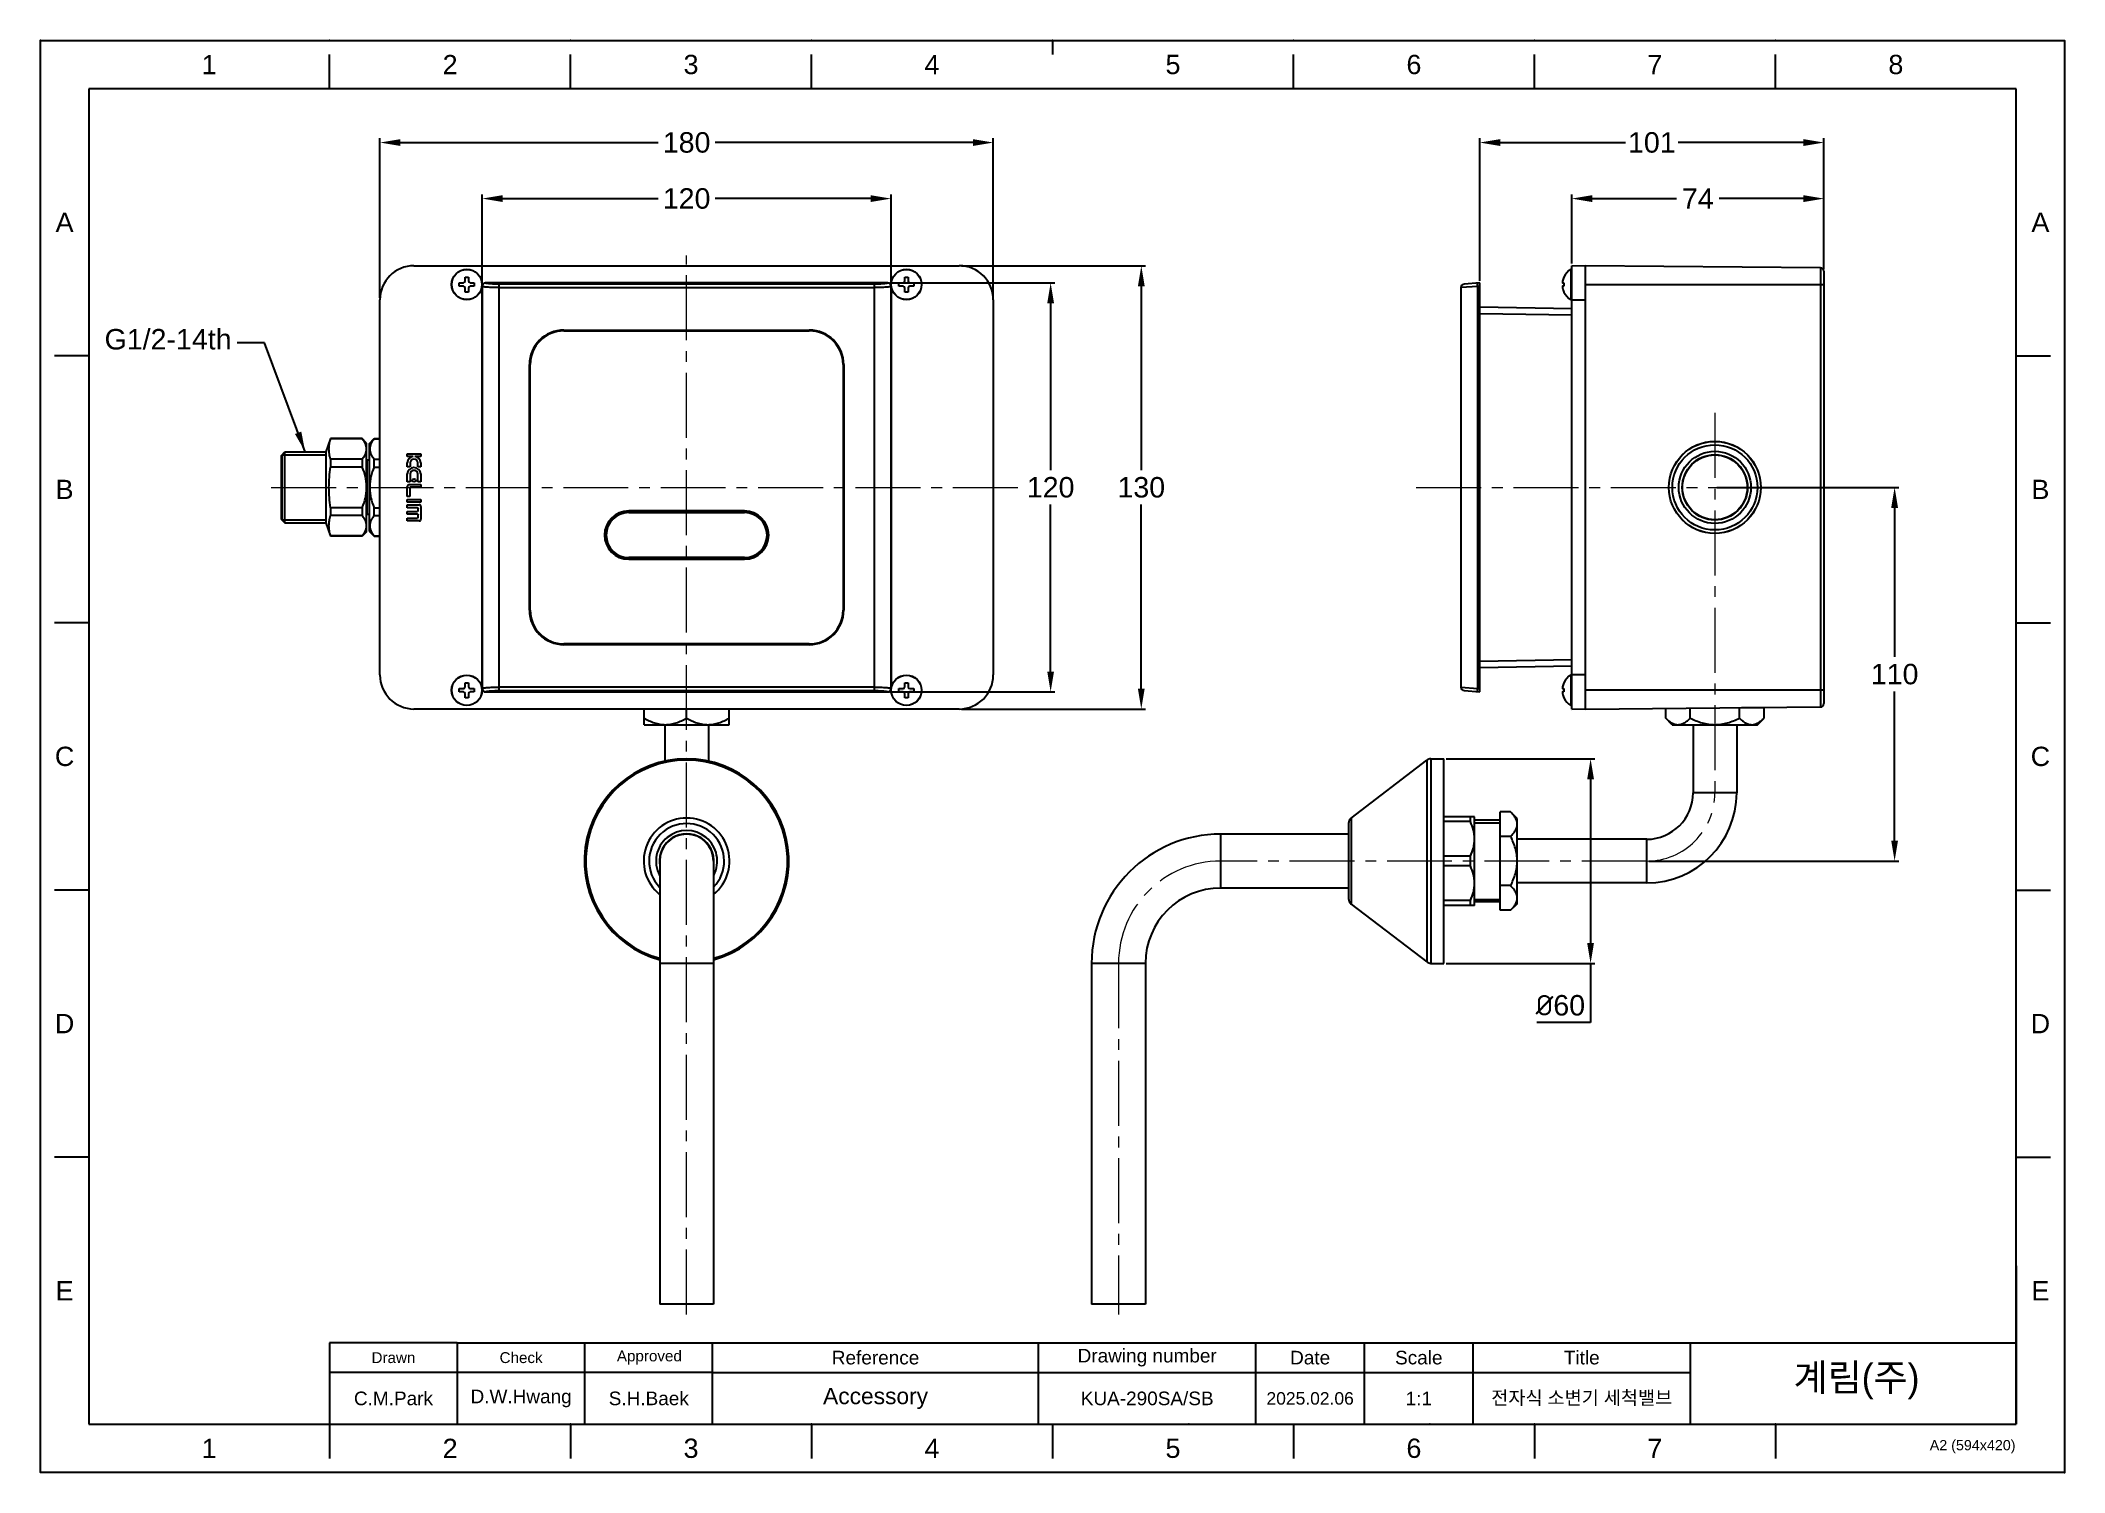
# Model space of a CAD drawing. Header units: millimetres. Extents: x 3319 to 3913, y 1412 to 1832.
import ezdxf

# ---------------------------------------------------------------- set-up
doc = ezdxf.new("R2010")
doc.units = ezdxf.units.MM
doc.linetypes.add('CENTER2', pattern=[28.575, 19.05, -3.175, 3.175, -3.175])
doc.linetypes.add('CENTERX2', pattern=[20.32, 12.7, -2.54, 2.54, -2.54])
doc.layers.add('Cneter', color=1, linetype='CENTER2', lineweight=13)
doc.layers.add('TEXT', color=2, linetype='Continuous', lineweight=13)
for name, color, linetype in [('DIM', 3, 'Continuous'), ('FORM', 7, 'Continuous'), ('MEMBER', 7, 'Continuous')]:
    doc.layers.add(name, color=color, linetype=linetype)
doc.styles.get("Standard").update_dxf_attribs({"font": 'arial.ttf'})
doc.dimstyles.new('ISO-25', dxfattribs={"dimtxt": 6, "dimasz": 6, "dimexe": 1.25, "dimexo": 0.625, "dimgap": 2, "dimtad": 1, "dimtih": 1, "dimtoh": 1, "dimdec": 1, "dimdsep": 46, "dimtxsty": 'Standard', "dimcen": 0, "dimclrd": 3, "dimclre": 3, "dimclrt": 4, "dimadec": 0, "dimazin": 0, "dimtfac": 1, "dimtdec": 1, "dimtmove": 0, "dimatfit": 3, "dimfxl": 1, "dimarcsym": 0})

msp = doc.modelspace()

# ---------------------------------------------------------------- texts
at = {"layer": 'DIM', "color": 4, "insert": (3374.73, 1741.79), "char_height": 6, "attachment_point": 9}
msp.add_mtext('G1/2-14th', dxfattribs=at)
at = {"layer": 'FORM', "char_height": 5.66, "attachment_point": 5}
for s, width, insert in [('1', 50, (3368.15, 1825.42)), ('2', 50, (3438.86, 1825.42)), ('3', 50, (3509.56, 1825.42)), ('4', 50, (3580.27, 1825.42)), ('5', 50, (3650.98, 1825.42)), ('6', 50, (3721.68, 1825.42)), ('7', 50, (3792.39, 1825.42)), ('8', 50, (3863.1, 1825.42)), ('A', 10, (3325.73, 1779.18)), ('A', 10, (3905.52, 1779.18)), ('B', 10, (3325.73, 1700.83)), ('B', 10, (3905.52, 1700.83)), ('C', 10, (3325.73, 1622.49)), ('C', 10, (3905.52, 1622.49)), ('D', 10, (3325.73, 1544.15)), ('D', 10, (3905.52, 1544.15)), ('E', 10, (3325.73, 1465.8)), ('E', 10, (3905.52, 1465.8)), ('1', 50, (3368.15, 1419.56)), ('2', 50, (3438.86, 1419.56)), ('3', 50, (3509.56, 1419.56)), ('4', 50, (3580.27, 1419.56)), ('5', 50, (3650.98, 1419.56)), ('6', 50, (3721.68, 1419.56)), ('7', 50, (3792.39, 1419.56))]:
    msp.add_mtext_dynamic_manual_height_columns(s, width=width, gutter_width=12.5, heights=[0], dxfattribs=dict(at, insert=insert))
at = {"layer": 'TEXT', "attachment_point": 5}
for s, width, gutter_width, insert, char_height in [('Drawn', 37.46, 19.93, (3422.23, 1446.16), 3.188), ('Check', 37.46, 19.93, (3459.69, 1446.16), 3.188), ('Approved', 37.46, 19.93, (3497.33, 1446.2), 3.188), ('Reference', 95.6425, 19.93, (3563.7, 1446.16), 3.985), ('Drawing number', 63.7617, 19.93, (3643.41, 1446.16), 3.9851), ('Date', 31.8808, 19.93, (3691.23, 1446.16), 3.985), ('Scale', 31.8808, 19.93, (3723.11, 1446.16), 3.985), ('Title', 63.7617, 19.93, (3770.93, 1446.16), 3.985), ('C.M.Park', 37.46, 19.93, (3422.23, 1434.2), 3.985), ('D.W.Hwang', 37.46, 19.93, (3459.69, 1434.2), 3.985), ('S.H.Baek', 37.46, 19.93, (3497.15, 1434.2), 3.985), ('Accessory', 95.6425, 19.93, (3563.7, 1434.2), 4.782), ('KUA-290SA/SB', 63.7617, 19.93, (3643.41, 1434.2), 3.9851), ('2025.02.06', 31.8808, 19.93, (3691.23, 1434.2), 3.666), ('1:1', 31.8808, 19.93, (3723.11, 1434.2), 3.985), ('{\\fGulim|b0|i0|c129|p50;전자식 소변기 세척밸브}', 63.7617, 19.93, (3770.93, 1434.2), 4), ('A2 (594x420)', 45, 12.5, (3885.63, 1420.06), 3)]:
    msp.add_mtext_dynamic_manual_height_columns(s, width=width, gutter_width=gutter_width, heights=[0], dxfattribs=dict(at, insert=insert, char_height=char_height))
at = {"layer": 'TEXT', "linetype": 'CENTERX2', "insert": (3851.56, 1439.18), "char_height": 7.9702, "attachment_point": 5}
msp.add_mtext_dynamic_manual_height_columns('{\\fHYGothic-Medium|b0|i0|c129|p18;계림(주)}', width=95.6425, gutter_width=19.93, heights=[0], dxfattribs=at)

# ---------------------------------------------------------------- blocks, each defined once
blk = doc.blocks.new('*D38')
at = {"layer": 'Defpoints', "color": 0, "transparency": 16777216}
for p in [(3418.26, 1802.56), (3418.26, 1756.42), (3598.26, 1756.42)]:
    blk.add_point(p, dxfattribs=at)
at = {"layer": 'DIM', "color": 3, "lineweight": -2, "transparency": 16777216}
for p, q in [((3418.26, 1757.05), (3418.26, 1803.81)), ((3424.26, 1802.56), (3499.93, 1802.56)), ((3592.26, 1802.56), (3516.6, 1802.56)), ((3598.26, 1757.05), (3598.26, 1803.81))]:
    blk.add_line(p, q, dxfattribs=at)
at = {"layer": 'DIM', "color": 3, "transparency": 16777216}
for points in [[(3424.26, 1803.56), (3424.26, 1801.56), (3418.26, 1802.56)], [(3592.26, 1803.56), (3592.26, 1801.56), (3598.26, 1802.56)]]:
    blk.add_solid(points, dxfattribs=at)
at = {"layer": 'DIM', "color": 4, "transparency": 16777216, "insert": (3508.26, 1802.56), "char_height": 6, "attachment_point": 5}
blk.add_mtext('180', dxfattribs=at)
blk = doc.blocks.new('*D39')
at = {"layer": 'Defpoints', "color": 0, "transparency": 16777216}
for p in [(3588.26, 1766.42), (3588.26, 1636.42), (3641.68, 1636.42)]:
    blk.add_point(p, dxfattribs=at)
at = {"layer": 'DIM', "color": 3, "lineweight": -2, "transparency": 16777216}
for p, q in [((3588.89, 1766.42), (3642.93, 1766.42)), ((3641.68, 1760.42), (3641.68, 1706.49)), ((3641.68, 1642.42), (3641.68, 1696.36)), ((3588.89, 1636.42), (3642.93, 1636.42))]:
    blk.add_line(p, q, dxfattribs=at)
at = {"layer": 'DIM', "color": 3, "transparency": 16777216}
for points in [[(3640.68, 1760.42), (3642.68, 1760.42), (3641.68, 1766.42)], [(3640.68, 1642.42), (3642.68, 1642.42), (3641.68, 1636.42)]]:
    blk.add_solid(points, dxfattribs=at)
at = {"layer": 'DIM', "color": 4, "transparency": 16777216, "insert": (3641.68, 1701.42), "char_height": 6, "attachment_point": 5}
blk.add_mtext('130', dxfattribs=at)
blk = doc.blocks.new('*D40')
at = {"layer": 'Defpoints', "color": 0, "transparency": 16777216}
for p in [(3567.26, 1761.42), (3567.26, 1641.42), (3615.08, 1641.42)]:
    blk.add_point(p, dxfattribs=at)
at = {"layer": 'DIM', "color": 3, "lineweight": -2, "transparency": 16777216}
for p, q in [((3567.88, 1761.42), (3616.33, 1761.42)), ((3615.08, 1755.42), (3615.08, 1706.49)), ((3615.08, 1647.42), (3615.08, 1696.36)), ((3567.88, 1641.42), (3616.33, 1641.42))]:
    blk.add_line(p, q, dxfattribs=at)
at = {"layer": 'DIM', "color": 3, "transparency": 16777216}
for points in [[(3614.08, 1755.42), (3616.08, 1755.42), (3615.08, 1761.42)], [(3614.08, 1647.42), (3616.08, 1647.42), (3615.08, 1641.42)]]:
    blk.add_solid(points, dxfattribs=at)
at = {"layer": 'DIM', "color": 4, "transparency": 16777216, "insert": (3615.08, 1701.42), "char_height": 6, "attachment_point": 5}
blk.add_mtext('120', dxfattribs=at)
blk = doc.blocks.new('*D41')
at = {"layer": 'Defpoints', "color": 0, "transparency": 16777216}
for p in [(3809.99, 1701.42), (3789.99, 1591.82), (3862.74, 1591.82)]:
    blk.add_point(p, dxfattribs=at)
at = {"layer": 'DIM', "color": 3, "lineweight": -2, "transparency": 16777216}
for p, q in [((3810.61, 1701.42), (3863.99, 1701.42)), ((3862.74, 1695.42), (3862.74, 1651.69)), ((3862.74, 1597.82), (3862.74, 1641.56)), ((3790.61, 1591.82), (3863.99, 1591.82))]:
    blk.add_line(p, q, dxfattribs=at)
at = {"layer": 'DIM', "color": 3, "transparency": 16777216}
for points in [[(3861.74, 1695.42), (3863.74, 1695.42), (3862.74, 1701.42)], [(3861.74, 1597.82), (3863.74, 1597.82), (3862.74, 1591.82)]]:
    blk.add_solid(points, dxfattribs=at)
at = {"layer": 'DIM', "color": 4, "transparency": 16777216, "insert": (3862.74, 1646.62), "char_height": 6, "attachment_point": 5}
blk.add_mtext('110', dxfattribs=at)
blk = doc.blocks.new('*D42')
at = {"layer": 'Defpoints', "color": 0, "transparency": 16777216}
for p in [(3448.26, 1786.12), (3448.26, 1701.42), (3568.25, 1701.42)]:
    blk.add_point(p, dxfattribs=at)
at = {"layer": 'DIM', "color": 3, "lineweight": -2, "transparency": 16777216}
for p, q in [((3448.26, 1702.05), (3448.26, 1787.37)), ((3454.26, 1786.12), (3499.92, 1786.12)), ((3562.25, 1786.12), (3516.59, 1786.12)), ((3568.25, 1702.05), (3568.25, 1787.37))]:
    blk.add_line(p, q, dxfattribs=at)
at = {"layer": 'DIM', "color": 3, "transparency": 16777216}
for points in [[(3454.26, 1787.12), (3454.26, 1785.12), (3448.26, 1786.12)], [(3562.25, 1787.12), (3562.25, 1785.12), (3568.25, 1786.12)]]:
    blk.add_solid(points, dxfattribs=at)
at = {"layer": 'DIM', "color": 4, "transparency": 16777216, "insert": (3508.26, 1786.12), "char_height": 6, "attachment_point": 5}
blk.add_mtext('120', dxfattribs=at)
blk = doc.blocks.new('*D43')
at = {"layer": 'Defpoints', "color": 0, "transparency": 16777216}
for p in [(3730.49, 1621.82), (3730.49, 1561.82), (3773.52, 1561.82)]:
    blk.add_point(p, dxfattribs=at)
at = {"layer": 'DIM', "color": 3, "lineweight": -2, "transparency": 16777216}
for p, q in [((3731.11, 1621.82), (3774.77, 1621.82)), ((3773.52, 1615.82), (3773.52, 1567.82)), ((3731.11, 1561.82), (3774.77, 1561.82)), ((3773.52, 1561.82), (3773.52, 1544.43)), ((3773.52, 1544.43), (3757.79, 1544.43))]:
    blk.add_line(p, q, dxfattribs=at)
at = {"layer": 'DIM', "color": 3, "transparency": 16777216}
for points in [[(3772.52, 1615.82), (3774.52, 1615.82), (3773.52, 1621.82)], [(3772.52, 1567.82), (3774.52, 1567.82), (3773.52, 1561.82)]]:
    blk.add_solid(points, dxfattribs=at)
at = {"layer": 'DIM', "color": 4, "transparency": 16777216, "insert": (3764.65, 1549.49), "char_height": 6, "attachment_point": 5}
blk.add_mtext('{\\fISOCPEUR|b0|i0|c0|p34;%%C}60', dxfattribs=at)
blk = doc.blocks.new('*D36')
at = {"layer": 'Defpoints', "color": 0, "transparency": 16777216}
for p in [(3841.99, 1786.12), (3767.99, 1766.42), (3841.99, 1764.82)]:
    blk.add_point(p, dxfattribs=at)
at = {"layer": 'DIM', "color": 3, "lineweight": -2, "transparency": 16777216}
for p, q in [((3767.99, 1767.05), (3767.99, 1787.37)), ((3773.99, 1786.12), (3798.73, 1786.12)), ((3835.99, 1786.12), (3811.25, 1786.12)), ((3841.99, 1765.45), (3841.99, 1787.37))]:
    blk.add_line(p, q, dxfattribs=at)
at = {"layer": 'DIM', "color": 3, "transparency": 16777216}
for points in [[(3773.99, 1787.12), (3773.99, 1785.12), (3767.99, 1786.12)], [(3835.99, 1787.12), (3835.99, 1785.12), (3841.99, 1786.12)]]:
    blk.add_solid(points, dxfattribs=at)
at = {"layer": 'DIM', "color": 4, "transparency": 16777216, "insert": (3804.99, 1786.12), "char_height": 6, "attachment_point": 5}
blk.add_mtext('74', dxfattribs=at)
blk = doc.blocks.new('*D37')
at = {"layer": 'Defpoints', "color": 0, "transparency": 16777216}
for p in [(3740.99, 1802.56), (3841.99, 1765.45), (3740.99, 1761.42)]:
    blk.add_point(p, dxfattribs=at)
at = {"layer": 'DIM', "color": 3, "lineweight": -2, "transparency": 16777216}
for p, q in [((3740.99, 1762.05), (3740.99, 1803.81)), ((3746.99, 1802.56), (3783.72, 1802.56)), ((3835.99, 1802.56), (3799.26, 1802.56)), ((3841.99, 1766.07), (3841.99, 1803.81))]:
    blk.add_line(p, q, dxfattribs=at)
at = {"layer": 'DIM', "color": 3, "transparency": 16777216}
for points in [[(3746.99, 1803.56), (3746.99, 1801.56), (3740.99, 1802.56)], [(3835.99, 1803.56), (3835.99, 1801.56), (3841.99, 1802.56)]]:
    blk.add_solid(points, dxfattribs=at)
at = {"layer": 'DIM', "color": 4, "transparency": 16777216, "insert": (3791.49, 1802.56), "char_height": 6, "attachment_point": 5}
blk.add_mtext('101', dxfattribs=at)

# ---------------------------------------------------------------- dimensions: what is measured, and where the dimension line sits
at = {"layer": 'DIM'}
for base, p1, p2, picture, middle in [((3418.26, 1802.56), (3598.26, 1756.42), (3418.26, 1756.42), '*D38', (3508.26, 1802.56)), ((3740.99, 1802.56), (3841.99, 1765.45), (3740.99, 1761.42), '*D37', (3791.49, 1802.56)), ((3448.26, 1786.12), (3568.25, 1701.42), (3448.26, 1701.42), '*D42', (3508.26, 1786.12))]:
    dim = msp.add_linear_dim(base=base, p1=p1, p2=p2, dimstyle='ISO-25', override={"dimtad": 0}, dxfattribs=at)
    dim.commit()
    dim.dimension.update_dxf_attribs({"geometry": picture, "text_midpoint": middle, "dimtype": 160})
dim = msp.add_linear_dim(base=(3841.99, 1786.12), p1=(3767.99, 1766.42), p2=(3841.99, 1764.82), dimstyle='ISO-25', override={"dimtad": 0}, dxfattribs=at)
dim.commit()
dim.dimension.update_dxf_attribs({"geometry": '*D36', "text_midpoint": (3804.99, 1786.12)})
dim = msp.add_linear_dim(base=(3641.68, 1636.42), p1=(3588.26, 1766.42), p2=(3588.26, 1636.42), angle=90, dimstyle='ISO-25', dxfattribs=at)
dim.commit()
dim.dimension.update_dxf_attribs({"geometry": '*D39', "text_midpoint": (3641.68, 1701.42), "dimtype": 160})
dim = msp.add_linear_dim(base=(3615.08, 1641.42), p1=(3567.26, 1761.42), p2=(3567.26, 1641.42), angle=90, dimstyle='ISO-25', dxfattribs=at)
dim.commit()
dim.dimension.update_dxf_attribs({"geometry": '*D40', "text_midpoint": (3615.08, 1701.42)})
dim = msp.add_linear_dim(base=(3862.74, 1591.82), p1=(3809.99, 1701.42), p2=(3789.99, 1591.82), angle=90, dimstyle='ISO-25', override={"dimdec": 0}, dxfattribs=at)
dim.commit()
dim.dimension.update_dxf_attribs({"geometry": '*D41', "text_midpoint": (3862.74, 1646.62)})
dim = msp.add_linear_dim(base=(3773.52, 1561.82), p1=(3730.49, 1621.82), p2=(3730.49, 1561.82), angle=90, text='{\\fISOCPEUR|b0|i0|c0|p34;%%C}<>', dimstyle='ISO-25', dxfattribs=at)
dim.commit()
dim.dimension.update_dxf_attribs({"geometry": '*D43', "text_midpoint": (3764.65, 1544.43), "dimtype": 160})

# ---------------------------------------------------------------- linework, layer by layer
at = {"color": 7, "linetype": 'Continuous'}
for p, q in [((3428.26, 1766.42), (3588.26, 1766.42)), ((3767.99, 1636.42), (3767.99, 1766.42)), ((3771.99, 1766.35), (3767.99, 1766.42)), ((3771.99, 1636.42), (3771.99, 1766.42)), ((3841, 1765.82), (3771.99, 1766.42)), ((3841, 1765.82), (3841, 1637.02)), ((3841.99, 1764.82), (3841.99, 1638.02)), ((3448.26, 1642.42), (3448.26, 1760.42)), ((3448.27, 1760.37), (3448.26, 1760.42)), ((3448.27, 1760.37), (3448.27, 1642.48)), ((3449.27, 1761.37), (3449.27, 1761.42)), ((3567.26, 1761.42), (3449.27, 1761.42)), ((3453.27, 1641.82), (3453.27, 1761.02)), ((3563.25, 1761.02), (3453.27, 1761.02)), ((3453.27, 1760.03), (3563.25, 1760.03)), ((3563.25, 1761.02), (3563.25, 1641.82)), ((3567.26, 1761.42), (3567.26, 1761.37)), ((3568.26, 1760.42), (3568.25, 1760.37)), ((3568.25, 1642.48), (3568.25, 1760.37)), ((3568.26, 1760.42), (3568.26, 1642.42)), ((3740.4, 1760.37), (3735.49, 1760.03)), ((3735.49, 1760.03), (3735.49, 1642.82)), ((3740.99, 1761.42), (3736.4, 1761.02)), ((3740.99, 1760.42), (3740.4, 1760.37)), ((3740.4, 1642.48), (3740.4, 1760.37)), ((3740.99, 1641.42), (3740.99, 1761.42)), ((3771.99, 1760.92), (3841.99, 1760.92)), ((3418.26, 1646.42), (3418.26, 1756.42)), ((3598.26, 1756.42), (3598.26, 1646.42)), ((3740.99, 1754.37), (3767.99, 1753.9)), ((3767.99, 1751.9), (3740.99, 1752.37)), ((3767.99, 1756.42), (3771.99, 1756.42)), ((3472.26, 1747.52), (3472.26, 1747.55)), ((3472.26, 1747.55), (3544.26, 1747.55)), ((3472.26, 1747.52), (3544.26, 1747.52)), ((3544.26, 1747.55), (3544.26, 1747.52)), ((3462.13, 1665.42), (3462.13, 1737.42)), ((3462.13, 1737.42), (3462.16, 1737.42)), ((3462.16, 1665.42), (3462.16, 1737.42)), ((3554.36, 1737.42), (3554.36, 1665.42)), ((3554.36, 1737.42), (3554.4, 1737.42)), ((3554.4, 1737.42), (3554.4, 1665.42)), ((3426.27, 1710.5), (3426.27, 1711.24)), ((3426.27, 1711.24), (3430.26, 1711.24)), ((3430.26, 1711.24), (3430.26, 1710.5)), ((3427.99, 1710.5), (3426.27, 1710.5)), ((3426.27, 1707.46), (3426.27, 1708.66)), ((3427.12, 1707.46), (3426.27, 1707.46)), ((3426.27, 1703.01), (3426.27, 1705.37)), ((3427.12, 1708.6), (3427.12, 1707.46)), ((3427.12, 1705.34), (3427.12, 1703.01)), ((3430.26, 1710.5), (3428.54, 1710.5)), ((3429.41, 1707.46), (3429.41, 1708.6)), ((3430.26, 1707.46), (3429.41, 1707.46)), ((3429.41, 1703.01), (3429.41, 1705.34)), ((3430.26, 1708.66), (3430.26, 1707.46)), ((3430.26, 1705.37), (3430.26, 1703.01)), ((3427.12, 1703.01), (3426.27, 1703.01)), ((3426.27, 1698.7), (3426.27, 1701.56)), ((3427.06, 1698.7), (3426.27, 1698.7)), ((3426.96, 1702.25), (3430.26, 1702.25)), ((3427.06, 1701.45), (3427.06, 1698.7)), ((3430.26, 1701.45), (3427.06, 1701.45)), ((3430.26, 1703.01), (3429.41, 1703.01)), ((3430.26, 1702.25), (3430.26, 1701.45)), ((3426.27, 1697.13), (3426.27, 1697.88)), ((3426.27, 1697.88), (3430.26, 1697.88)), ((3430.26, 1697.13), (3426.27, 1697.13)), ((3426.27, 1695.46), (3426.27, 1696.3)), ((3426.27, 1696.3), (3429.8, 1696.3)), ((3429.3, 1695.46), (3426.27, 1695.46)), ((3426.27, 1693.55), (3426.27, 1694.39)), ((3426.27, 1694.39), (3429.3, 1694.39)), ((3429.3, 1693.55), (3426.27, 1693.55)), ((3429.48, 1694.58), (3429.48, 1695.27)), ((3429.48, 1692.63), (3429.48, 1693.37)), ((3430.26, 1697.88), (3430.26, 1697.13)), ((3430.26, 1695.84), (3430.26, 1692.07)), ((3491.26, 1694.01), (3491.26, 1694.32)), ((3491.26, 1694.32), (3525.26, 1694.32)), ((3525.26, 1694.31), (3491.26, 1694.31)), ((3491.26, 1694.01), (3525.26, 1694.01)), ((3525.26, 1694.32), (3525.26, 1694.01)), ((3426.27, 1691.6), (3426.27, 1692.44)), ((3426.27, 1692.44), (3429.3, 1692.44)), ((3429.8, 1691.6), (3426.27, 1691.6)), ((3491.26, 1680.52), (3491.26, 1680.83)), ((3525.26, 1680.83), (3491.26, 1680.83)), ((3491.26, 1680.53), (3525.26, 1680.53)), ((3525.26, 1680.52), (3491.26, 1680.52)), ((3525.26, 1680.83), (3525.26, 1680.52)), ((3462.16, 1665.42), (3462.13, 1665.42)), ((3554.4, 1665.42), (3554.36, 1665.42)), ((3472.26, 1655.29), (3472.26, 1655.32)), ((3544.26, 1655.32), (3472.26, 1655.32)), ((3544.26, 1655.29), (3472.26, 1655.29)), ((3544.26, 1655.32), (3544.26, 1655.29)), ((3740.99, 1650.47), (3767.99, 1650.95)), ((3767.99, 1648.95), (3740.99, 1648.48)), ((3771.99, 1646.42), (3767.99, 1646.42)), ((3448.26, 1642.42), (3448.27, 1642.48)), ((3449.27, 1641.42), (3449.27, 1641.48)), ((3449.27, 1641.42), (3567.26, 1641.42)), ((3563.25, 1642.82), (3453.27, 1642.82)), ((3453.27, 1641.82), (3563.25, 1641.82)), ((3567.26, 1641.48), (3567.26, 1641.42)), ((3568.25, 1642.48), (3568.26, 1642.42)), ((3735.49, 1642.82), (3740.4, 1642.48)), ((3736.4, 1641.82), (3740.99, 1641.42)), ((3740.4, 1642.48), (3740.99, 1642.42)), ((3841.99, 1641.92), (3771.99, 1641.92)), ((3588.26, 1636.42), (3428.26, 1636.42)), ((3767.99, 1636.42), (3771.99, 1636.49)), ((3771.99, 1636.42), (3841, 1637.02))]:
    msp.add_line(p, q, dxfattribs=at)
for centre, radius in [((3809.99, 1701.42), 13.5), ((3809.99, 1701.42), 13.48), ((3809.99, 1701.42), 12.48), ((3809.99, 1701.42), 10.58), ((3809.99, 1701.42), 9.58), ((3809.99, 1701.42), 9.5), ((3428.28, 1703.47), 0.461)]:
    msp.add_circle(centre, radius, dxfattribs=at)
for centre, radius, start, end in [((3428.26, 1756.42), 10, 90, 180), ((3588.26, 1756.42), 10, 0, 90), ((3840.99, 1764.82), 1, 0, 89.5), ((3736.49, 1760.03), 1, 95, 180), ((3472.26, 1737.42), 10.13, 90, 180), ((3472.26, 1737.42), 10.1, 90, 180), ((3544.26, 1737.42), 10.13, 0, 90), ((3544.26, 1737.42), 10.1, 0, 90), ((3428.27, 1708.52), 2, 98.05857, 175.97307), ((3428.26, 1705.23), 2, 90.00491, 176.01102), ((3428.26, 1708.52), 1.15, 4.03009, 175.96995), ((3428.26, 1705.26), 1.15, 3.95309, 176.04696), ((3428.26, 1705.23), 2, 3.93663, 90.01288), ((3428.26, 1708.52), 2, 3.97404, 81.95414), ((3429.8, 1695.83), 0.465, 45.55527, 90.00918), ((3491.26, 1687.42), 6.9, 90, 270), ((3491.26, 1687.42), 6.89, 90, 270), ((3491.26, 1687.42), 6.59, 90, 270), ((3525.26, 1687.42), 6.9, 270, 90), ((3525.26, 1687.42), 6.89, 270, 90), ((3525.26, 1687.42), 6.59, 270, 90), ((3472.26, 1665.42), 10.13, 180, 270), ((3472.26, 1665.42), 10.1, 180, 270), ((3544.26, 1665.42), 10.13, 270, 0), ((3544.26, 1665.42), 10.1, 270, 0), ((3428.26, 1646.42), 10, 180, 270), ((3588.26, 1646.42), 10, 270, 0), ((3736.49, 1642.82), 1, 180, 265), ((3840.99, 1638.02), 1, 270.5, 0)]:
    msp.add_arc(centre, radius, start, end, dxfattribs=at)
for centre, major_axis, start_param, end_param in [((3449.26, 1760.42), (0.196, -0.985), 2.945425, 4.5147), ((3567.26, 1760.42), (0.196, 0.985), -1.373108, 0.196167), ((3449.26, 1642.43), (-0.196, -0.985), -1.373108, 0.196167), ((3567.26, 1642.43), (-0.196, 0.985), 2.945425, 4.5147)]:
    msp.add_ellipse(centre, major_axis=major_axis, ratio=0.996044, start_param=start_param, end_param=end_param, dxfattribs=at)
for points, knots in [([(3449.27, 1761.37), (3449.15, 1761.37), (3448.89, 1761.32), (3448.55, 1761.09), (3448.32, 1760.75), (3448.27, 1760.49), (3448.27, 1760.37)], [0, 0, 0, 0, 0.240484, 0.500596, 0.760332, 1, 1, 1, 1]), ([(3453.27, 1760.03), (3452.95, 1760.03), (3452.32, 1760.03), (3451.4, 1760.05), (3450.56, 1760.08), (3449.81, 1760.12), (3449.27, 1760.16), (3448.91, 1760.2), (3448.7, 1760.23), (3448.53, 1760.26), (3448.4, 1760.3), (3448.32, 1760.32), (3448.28, 1760.35), (3448.27, 1760.37)], [0, 0, 0, 0, 0.191712, 0.375935, 0.546284, 0.696372, 0.819906, 0.87045, 0.913053, 0.947428, 0.973318, 0.990618, 1, 1, 1, 1]), ([(3453.27, 1761.02), (3453.02, 1761.02), (3452.51, 1761.03), (3451.77, 1761.04), (3451.09, 1761.08), (3450.5, 1761.12), (3450, 1761.17), (3449.67, 1761.22), (3449.47, 1761.26), (3449.37, 1761.29), (3449.3, 1761.32), (3449.27, 1761.35), (3449.27, 1761.37)], [0, 0, 0, 0, 0.191484, 0.375855, 0.545907, 0.695457, 0.818926, 0.911853, 0.946037, 0.971873, 0.989497, 1, 1, 1, 1]), ([(3567.26, 1761.37), (3567.26, 1761.35), (3567.23, 1761.32), (3567.16, 1761.29), (3567.06, 1761.26), (3566.86, 1761.22), (3566.52, 1761.17), (3566.03, 1761.12), (3565.44, 1761.08), (3564.76, 1761.04), (3564.02, 1761.03), (3563.51, 1761.02), (3563.25, 1761.02)], [0, 0, 0, 0, 0.010503, 0.028127, 0.053963, 0.088146, 0.181074, 0.304543, 0.454093, 0.624146, 0.808516, 1, 1, 1, 1]), ([(3568.25, 1760.37), (3568.25, 1760.35), (3568.21, 1760.32), (3568.13, 1760.3), (3568, 1760.26), (3567.83, 1760.23), (3567.62, 1760.2), (3567.26, 1760.16), (3566.71, 1760.12), (3565.97, 1760.08), (3565.12, 1760.05), (3564.21, 1760.03), (3563.58, 1760.03), (3563.25, 1760.03)], [0, 0, 0, 0, 0.009382, 0.026682, 0.052572, 0.086947, 0.12955, 0.180094, 0.303628, 0.453716, 0.624065, 0.808288, 1, 1, 1, 1]), ([(3568.25, 1760.37), (3568.25, 1760.49), (3568.2, 1760.75), (3567.98, 1761.09), (3567.64, 1761.32), (3567.38, 1761.37), (3567.25, 1761.37)], [0, 0, 0, 0, 0.239668, 0.499404, 0.759516, 1, 1, 1, 1]), ([(3740.4, 1760.37), (3740.4, 1760.43), (3740.39, 1760.55), (3740.37, 1760.73), (3740.36, 1760.91), (3740.35, 1761.06), (3740.34, 1761.18), (3740.33, 1761.25), (3740.33, 1761.29), (3740.33, 1761.32), (3740.33, 1761.35), (3740.33, 1761.36), (3740.33, 1761.37), (3740.33, 1761.37)], [0, 0, 0, 0, 0.182131, 0.36802, 0.546966, 0.706802, 0.836282, 0.887666, 0.929355, 0.960951, 0.982838, 0.995614, 1, 1, 1, 1]), ([(3448.27, 1642.48), (3448.28, 1642.49), (3448.32, 1642.52), (3448.4, 1642.55), (3448.53, 1642.58), (3448.7, 1642.61), (3448.91, 1642.64), (3449.27, 1642.68), (3449.81, 1642.73), (3450.56, 1642.77), (3451.4, 1642.8), (3452.32, 1642.82), (3452.95, 1642.82), (3453.27, 1642.82)], [0, 0, 0, 0, 0.009382, 0.026682, 0.052572, 0.086947, 0.12955, 0.180094, 0.303628, 0.453716, 0.624065, 0.808288, 1, 1, 1, 1]), ([(3448.27, 1642.48), (3448.27, 1642.35), (3448.32, 1642.09), (3448.55, 1641.75), (3448.89, 1641.53), (3449.15, 1641.48), (3449.27, 1641.48)], [0, 0, 0, 0, 0.239668, 0.499404, 0.759516, 1, 1, 1, 1]), ([(3449.27, 1641.48), (3449.27, 1641.49), (3449.3, 1641.52), (3449.37, 1641.55), (3449.47, 1641.58), (3449.67, 1641.63), (3450, 1641.68), (3450.5, 1641.73), (3451.09, 1641.77), (3451.77, 1641.8), (3452.51, 1641.82), (3453.02, 1641.82), (3453.27, 1641.82)], [0, 0, 0, 0, 0.010503, 0.028127, 0.053963, 0.088146, 0.181074, 0.304543, 0.454093, 0.624146, 0.808516, 1, 1, 1, 1]), ([(3563.25, 1642.82), (3563.58, 1642.82), (3564.21, 1642.82), (3565.12, 1642.8), (3565.97, 1642.77), (3566.71, 1642.73), (3567.26, 1642.68), (3567.62, 1642.64), (3567.83, 1642.61), (3568, 1642.58), (3568.13, 1642.55), (3568.21, 1642.52), (3568.25, 1642.49), (3568.25, 1642.48)], [0, 0, 0, 0, 0.191712, 0.375935, 0.546284, 0.696372, 0.819906, 0.87045, 0.913053, 0.947428, 0.973318, 0.990618, 1, 1, 1, 1]), ([(3563.25, 1641.82), (3563.51, 1641.82), (3564.02, 1641.82), (3564.76, 1641.8), (3565.44, 1641.77), (3566.03, 1641.73), (3566.52, 1641.68), (3566.86, 1641.63), (3567.06, 1641.58), (3567.16, 1641.55), (3567.23, 1641.52), (3567.26, 1641.49), (3567.26, 1641.48)], [0, 0, 0, 0, 0.191484, 0.375855, 0.545907, 0.695457, 0.818926, 0.911853, 0.946037, 0.971873, 0.989497, 1, 1, 1, 1]), ([(3567.25, 1641.48), (3567.38, 1641.48), (3567.64, 1641.53), (3567.98, 1641.75), (3568.2, 1642.09), (3568.25, 1642.35), (3568.25, 1642.48)], [0, 0, 0, 0, 0.240484, 0.500596, 0.760332, 1, 1, 1, 1]), ([(3740.33, 1641.48), (3740.33, 1641.48), (3740.33, 1641.49), (3740.33, 1641.5), (3740.33, 1641.52), (3740.33, 1641.55), (3740.33, 1641.6), (3740.34, 1641.67), (3740.35, 1641.78), (3740.36, 1641.94), (3740.37, 1642.11), (3740.39, 1642.29), (3740.4, 1642.42), (3740.4, 1642.48)], [0, 0, 0, 0, 0.004386, 0.017162, 0.039049, 0.070645, 0.112334, 0.163718, 0.293198, 0.453034, 0.63198, 0.817869, 1, 1, 1, 1])]:
    msp.add_open_spline(points, degree=3, knots=knots, dxfattribs=at)
for points in [[(3426.47, 1702.05), (3426.34, 1701.92), (3426.27, 1701.75), (3426.27, 1701.56)], [(3426.96, 1702.25), (3426.78, 1702.25), (3426.6, 1702.18), (3426.47, 1702.05)], [(3429.3, 1695.46), (3429.35, 1695.46), (3429.39, 1695.44), (3429.43, 1695.4)], [(3429.43, 1694.44), (3429.39, 1694.41), (3429.35, 1694.39), (3429.3, 1694.39)], [(3429.3, 1693.55), (3429.35, 1693.55), (3429.39, 1693.53), (3429.43, 1693.5)], [(3429.43, 1695.4), (3429.46, 1695.37), (3429.48, 1695.32), (3429.48, 1695.27)], [(3429.48, 1694.58), (3429.48, 1694.53), (3429.46, 1694.48), (3429.43, 1694.44)], [(3429.43, 1693.5), (3429.46, 1693.46), (3429.48, 1693.42), (3429.48, 1693.37)], [(3430.26, 1695.84), (3430.26, 1695.96), (3430.21, 1696.08), (3430.12, 1696.16)], [(3429.43, 1692.5), (3429.39, 1692.46), (3429.35, 1692.44), (3429.3, 1692.44)], [(3429.48, 1692.63), (3429.48, 1692.58), (3429.46, 1692.53), (3429.43, 1692.5)], [(3429.8, 1691.6), (3429.92, 1691.6), (3430.04, 1691.65), (3430.12, 1691.74)], [(3430.12, 1691.74), (3430.21, 1691.83), (3430.26, 1691.94), (3430.26, 1692.07)]]:
    msp.add_open_spline(points, degree=3, dxfattribs=at)
at = {"layer": 'Cneter'}
for p, q in [((3508.26, 1458.82), (3508.26, 1769.42)), ((3809.99, 1723.25), (3809.99, 1611.82)), ((3386.36, 1701.42), (3606.91, 1701.42)), ((3722.34, 1701.42), (3810.61, 1701.42)), ((3789.99, 1591.82), (3664.99, 1591.82)), ((3634.99, 1561.82), (3634.99, 1458.82))]:
    msp.add_line(p, q, dxfattribs=at)
for centre, radius, start, end in [((3789.99, 1611.82), 20, 270, 0), ((3664.99, 1561.82), 30, 90, 180)]:
    msp.add_arc(centre, radius, start, end, dxfattribs=at)
at = {"layer": 'FORM'}
for p, q in [((3615.62, 1832.49), (3615.62, 1828.35)), ((3403.5, 1818.35), (3403.5, 1828.35)), ((3474.21, 1818.35), (3474.21, 1828.35)), ((3544.92, 1818.35), (3544.92, 1828.35)), ((3686.33, 1818.35), (3686.33, 1828.35)), ((3757.04, 1818.35), (3757.04, 1828.35)), ((3827.75, 1818.35), (3827.75, 1828.35)), ((3898.45, 1818.35), (3332.8, 1818.35)), ((3332.8, 1818.35), (3332.8, 1426.63)), ((3898.45, 1426.63), (3898.45, 1818.35)), ((3332.8, 1740.01), (3322.8, 1740.01)), ((3898.45, 1740.01), (3908.45, 1740.01)), ((3332.8, 1661.66), (3322.8, 1661.66)), ((3898.45, 1661.66), (3908.45, 1661.66)), ((3332.8, 1583.32), (3322.8, 1583.32)), ((3898.45, 1583.32), (3908.45, 1583.32)), ((3332.8, 1504.98), (3322.8, 1504.98)), ((3898.45, 1504.98), (3908.45, 1504.98)), ((3898.45, 1473.11), (3898.45, 1441.63)), ((3440.96, 1450.54), (3403.5, 1450.54)), ((3403.5, 1450.54), (3403.5, 1426.63)), ((3440.96, 1450.54), (3898.45, 1450.54)), ((3440.96, 1450.54), (3440.96, 1426.63)), ((3478.42, 1426.63), (3478.42, 1450.54)), ((3515.88, 1426.63), (3515.88, 1450.54)), ((3611.52, 1426.63), (3611.52, 1450.54)), ((3675.29, 1426.63), (3675.29, 1450.54)), ((3675.29, 1426.63), (3675.29, 1450.54)), ((3707.17, 1426.63), (3707.17, 1450.54)), ((3739.05, 1426.63), (3739.05, 1450.54)), ((3802.81, 1426.63), (3802.81, 1450.54)), ((3898.45, 1450.54), (3898.45, 1426.63)), ((3403.5, 1442.57), (3403.5, 1426.63)), ((3440.96, 1441.78), (3403.5, 1441.78)), ((3515.88, 1441.78), (3440.96, 1441.78)), ((3515.88, 1441.78), (3802.81, 1441.78)), ((3332.8, 1426.63), (3898.45, 1426.63)), ((3403.5, 1426.63), (3403.5, 1416.63)), ((3403.5, 1426.63), (3898.45, 1426.63)), ((3474.21, 1426.63), (3474.21, 1416.63)), ((3474.95, 1426.63), (3587.95, 1426.63)), ((3544.92, 1426.63), (3544.92, 1416.63)), ((3615.62, 1426.63), (3615.62, 1416.63)), ((3686.33, 1426.63), (3686.33, 1416.63)), ((3757.04, 1426.63), (3757.04, 1416.63)), ((3827.75, 1426.63), (3827.75, 1416.63)), ((3898.45, 1412.49), (3898.45, 1412.49))]:
    msp.add_line(p, q, dxfattribs=at)
msp.add_lwpolyline([(3318.65, 1832.49), (3912.59, 1832.49), (3912.59, 1412.49), (3318.65, 1412.49)], close=True, dxfattribs=at)
for p in [(3318.65, 1832.49), (3403.5, 1832.49), (3474.21, 1832.49), (3544.92, 1832.49), (3615.62, 1832.49), (3686.33, 1832.49), (3757.04, 1832.49), (3827.75, 1832.49), (3898.45, 1740.01), (3898.45, 1661.66), (3898.45, 1583.32), (3898.45, 1504.98), (3403.5, 1426.63), (3474.21, 1426.63), (3544.92, 1426.63), (3655.62, 1426.63), (3726.33, 1426.63), (3757.04, 1426.63), (3827.75, 1426.63), (3912.59, 1412.49)]:
    msp.add_point(p, dxfattribs=at)
at = {"layer": 'MEMBER', "color": 7, "linetype": 'Continuous'}
for p, q in [((3767.69, 1765.35), (3767.69, 1756.49)), ((3441.56, 1760.42), (3441.56, 1761.42)), ((3441.56, 1761.42), (3442.76, 1761.42)), ((3442.76, 1760.42), (3441.56, 1760.42)), ((3443.26, 1761.92), (3443.26, 1763.12)), ((3443.26, 1763.12), (3444.26, 1763.12)), ((3443.26, 1758.72), (3443.26, 1759.92)), ((3444.26, 1758.72), (3443.26, 1758.72)), ((3444.26, 1763.12), (3444.26, 1761.92)), ((3444.26, 1759.92), (3444.26, 1758.72)), ((3444.76, 1761.42), (3445.96, 1761.42)), ((3445.96, 1760.42), (3444.76, 1760.42)), ((3445.96, 1761.42), (3445.96, 1760.42)), ((3570.56, 1760.42), (3570.56, 1761.42)), ((3570.56, 1761.42), (3571.76, 1761.42)), ((3571.76, 1760.42), (3570.56, 1760.42)), ((3572.26, 1761.92), (3572.26, 1763.12)), ((3572.26, 1763.12), (3573.26, 1763.12)), ((3572.26, 1758.72), (3572.26, 1759.92)), ((3573.26, 1758.72), (3572.26, 1758.72)), ((3573.26, 1763.12), (3573.26, 1761.92)), ((3573.26, 1759.92), (3573.26, 1758.72)), ((3573.76, 1761.42), (3574.96, 1761.42)), ((3574.96, 1760.42), (3573.76, 1760.42)), ((3574.96, 1761.42), (3574.96, 1760.42)), ((3765.31, 1761.42), (3765.71, 1761.42)), ((3765.71, 1760.42), (3765.31, 1760.42)), ((3765.68, 1763.12), (3765.71, 1763.12)), ((3765.71, 1758.72), (3765.68, 1758.72)), ((3472.26, 1747.32), (3544.26, 1747.32)), ((3462.36, 1665.42), (3462.36, 1737.42)), ((3554.16, 1737.42), (3554.16, 1665.42)), ((3389.36, 1710.82), (3390.36, 1711.82)), ((3389.36, 1692.02), (3389.36, 1710.82)), ((3389.46, 1710.92), (3389.46, 1691.92)), ((3390.36, 1691.02), (3390.36, 1711.82)), ((3390.36, 1711.82), (3402.36, 1711.82)), ((3403.78, 1715.72), (3402.36, 1711.82)), ((3402.36, 1711.82), (3402.36, 1691.02)), ((3403.78, 1715.72), (3403.78, 1715.66)), ((3413.06, 1715.72), (3403.78, 1715.72)), ((3413.06, 1715.66), (3403.78, 1715.66)), ((3413.06, 1715.66), (3413.06, 1715.72)), ((3414.36, 1714.42), (3413.06, 1715.72)), ((3414.36, 1688.42), (3414.36, 1714.42)), ((3415.06, 1714.22), (3416.56, 1715.72)), ((3415.06, 1714.22), (3415.06, 1688.62)), ((3416.56, 1715.66), (3416.56, 1715.72)), ((3416.56, 1715.72), (3418.26, 1715.72)), ((3416.56, 1715.66), (3418.26, 1715.66)), ((3403.78, 1709.7), (3403.78, 1707.38)), ((3413.06, 1709.7), (3403.78, 1709.7)), ((3413.06, 1707.38), (3403.78, 1707.38)), ((3413.06, 1709.7), (3413.06, 1707.38)), ((3414.36, 1709.22), (3414.56, 1709.42)), ((3414.56, 1693.42), (3414.56, 1709.42)), ((3415.06, 1709.42), (3414.56, 1709.42)), ((3416.56, 1707.38), (3416.56, 1709.7)), ((3416.56, 1709.7), (3418.26, 1709.7)), ((3416.56, 1707.38), (3418.26, 1707.38)), ((3403.78, 1695.47), (3403.78, 1693.14)), ((3413.06, 1695.47), (3403.78, 1695.47)), ((3413.06, 1693.14), (3403.78, 1693.14)), ((3413.06, 1695.47), (3413.06, 1693.14)), ((3414.36, 1693.62), (3414.56, 1693.42)), ((3415.06, 1693.42), (3414.56, 1693.42)), ((3416.56, 1693.14), (3416.56, 1695.47)), ((3416.56, 1695.47), (3418.26, 1695.47)), ((3416.56, 1693.14), (3418.26, 1693.14)), ((3525.26, 1694.52), (3491.26, 1694.52)), ((3389.36, 1692.02), (3390.36, 1691.02)), ((3390.36, 1691.02), (3402.36, 1691.02)), ((3402.36, 1691.02), (3403.78, 1687.12)), ((3403.78, 1687.19), (3403.78, 1687.12)), ((3413.06, 1687.19), (3403.78, 1687.19)), ((3413.06, 1687.12), (3403.78, 1687.12)), ((3414.36, 1688.42), (3413.06, 1687.12)), ((3413.06, 1687.12), (3413.06, 1687.19)), ((3415.06, 1688.62), (3416.56, 1687.12)), ((3416.56, 1687.12), (3416.56, 1687.19)), ((3416.56, 1687.19), (3418.26, 1687.19)), ((3416.56, 1687.12), (3418.26, 1687.12)), ((3491.26, 1680.32), (3525.26, 1680.32)), ((3544.26, 1655.52), (3472.26, 1655.52)), ((3767.69, 1646.35), (3767.69, 1637.49)), ((3441.56, 1641.42), (3441.56, 1642.42)), ((3441.56, 1642.42), (3442.76, 1642.42)), ((3442.76, 1641.42), (3441.56, 1641.42)), ((3443.26, 1642.92), (3443.26, 1644.12)), ((3443.26, 1644.12), (3444.26, 1644.12)), ((3443.26, 1639.72), (3443.26, 1640.92)), ((3444.26, 1639.72), (3443.26, 1639.72)), ((3444.26, 1644.12), (3444.26, 1642.92)), ((3444.26, 1640.92), (3444.26, 1639.72)), ((3444.76, 1642.42), (3445.96, 1642.42)), ((3445.96, 1641.42), (3444.76, 1641.42)), ((3445.96, 1642.42), (3445.96, 1641.42)), ((3570.56, 1642.42), (3571.76, 1642.42)), ((3570.56, 1641.42), (3570.56, 1642.42)), ((3571.76, 1641.42), (3570.56, 1641.42)), ((3572.26, 1644.12), (3573.26, 1644.12)), ((3572.26, 1642.92), (3572.26, 1644.12)), ((3572.26, 1639.72), (3572.26, 1640.92)), ((3573.26, 1639.72), (3572.26, 1639.72)), ((3573.26, 1644.12), (3573.26, 1642.92)), ((3573.26, 1640.92), (3573.26, 1639.72)), ((3573.76, 1642.42), (3574.96, 1642.42)), ((3574.96, 1641.42), (3573.76, 1641.42)), ((3574.96, 1642.42), (3574.96, 1641.42)), ((3765.31, 1642.42), (3765.71, 1642.42)), ((3765.71, 1641.42), (3765.31, 1641.42)), ((3765.68, 1644.12), (3765.71, 1644.12)), ((3765.71, 1639.72), (3765.68, 1639.72)), ((3495.76, 1631.82), (3495.76, 1636.42)), ((3508.26, 1633.76), (3508.26, 1636.42)), ((3520.76, 1631.82), (3520.76, 1636.42)), ((3795.56, 1633.76), (3795.56, 1636.63)), ((3797.49, 1631.82), (3795.56, 1633.76)), ((3802.77, 1633.76), (3802.77, 1636.69)), ((3817.21, 1633.76), (3817.21, 1636.82)), ((3817.83, 1636.82), (3824.42, 1636.82)), ((3822.49, 1631.82), (3824.42, 1633.76)), ((3824.42, 1633.76), (3824.42, 1636.82)), ((3495.76, 1631.82), (3520.76, 1631.82)), ((3501.86, 1631.82), (3501.86, 1621.05)), ((3514.66, 1631.82), (3514.66, 1621.05)), ((3797.49, 1631.82), (3822.49, 1631.82)), ((3803.59, 1631.82), (3803.59, 1611.82)), ((3816.39, 1631.82), (3816.39, 1611.82)), ((3726.67, 1621.82), (3726.67, 1561.82)), ((3726.67, 1621.82), (3730.49, 1621.82)), ((3730.49, 1561.82), (3730.49, 1621.82)), ((3703.27, 1604.42), (3725.45, 1621.41)), ((3725.45, 1621.41), (3725.45, 1562.23)), ((3816.39, 1611.82), (3803.59, 1611.82)), ((3703.27, 1604.42), (3703.27, 1579.22)), ((3739.49, 1604.82), (3730.49, 1604.82)), ((3738.24, 1603.38), (3738.24, 1604.82)), ((3739.49, 1578.82), (3739.49, 1604.82)), ((3746.99, 1603.82), (3739.49, 1603.82)), ((3750.06, 1606.26), (3746.99, 1606.26)), ((3746.99, 1577.39), (3746.99, 1606.26)), ((3751.99, 1604.32), (3750.06, 1606.26)), ((3751.99, 1579.32), (3751.99, 1604.32)), ((3664.99, 1583.92), (3664.99, 1599.72)), ((3702.49, 1599.72), (3664.99, 1599.72)), ((3702.49, 1602.84), (3702.49, 1580.81)), ((3738.24, 1603.38), (3730.49, 1603.38)), ((3750.06, 1599.04), (3746.99, 1599.04)), ((3789.99, 1598.22), (3751.99, 1598.22)), ((3789.99, 1585.42), (3789.99, 1598.22)), ((3500.36, 1591.82), (3500.36, 1461.82)), ((3516.16, 1591.82), (3516.16, 1461.82)), ((3738.24, 1593.27), (3730.49, 1593.27)), ((3738.24, 1590.38), (3738.24, 1593.27)), ((3738.24, 1590.38), (3730.49, 1590.38)), ((3702.49, 1583.92), (3664.99, 1583.92)), ((3738.24, 1580.27), (3730.49, 1580.27)), ((3738.24, 1578.82), (3738.24, 1580.27)), ((3750.06, 1584.61), (3746.99, 1584.61)), ((3789.99, 1585.42), (3751.99, 1585.42)), ((3703.27, 1579.22), (3725.45, 1562.23)), ((3739.49, 1578.82), (3730.49, 1578.82)), ((3746.99, 1579.82), (3739.49, 1579.82)), ((3750.06, 1577.39), (3746.99, 1577.39)), ((3751.99, 1579.32), (3750.06, 1577.39)), ((3516.16, 1561.82), (3500.36, 1561.82)), ((3627.09, 1561.82), (3627.09, 1461.82)), ((3642.89, 1561.82), (3627.09, 1561.82)), ((3642.89, 1561.82), (3642.89, 1461.82)), ((3726.67, 1561.82), (3730.49, 1561.82)), ((3516.16, 1461.82), (3500.36, 1461.82)), ((3642.89, 1461.82), (3627.09, 1461.82))]:
    msp.add_line(p, q, dxfattribs=at)
at = {"layer": 'MEMBER', "color": 2, "linetype": 'Continuous'}
for p, q in [((3389.46, 1710.92), (3402.36, 1710.92)), ((3389.46, 1691.92), (3402.36, 1691.92)), ((3739.49, 1603.07), (3746.99, 1603.07)), ((3739.49, 1580.57), (3746.99, 1580.57))]:
    msp.add_line(p, q, dxfattribs=at)
at = {"layer": 'MEMBER', "color": 7, "linetype": 'Continuous'}
for centre, radius in [((3443.76, 1760.92), 4.46), ((3443.76, 1760.92), 4.43), ((3572.76, 1760.92), 4.46), ((3572.76, 1760.92), 4.43), ((3443.76, 1641.92), 4.46), ((3443.76, 1641.92), 4.43), ((3572.76, 1641.92), 4.46), ((3572.76, 1641.92), 4.43)]:
    msp.add_circle(centre, radius, dxfattribs=at)
for centre, radius, start, end in [((3770.37, 1760.92), 5.18, 121.19377, 154.86025), ((3767.79, 1765.18), 0.2, 0, 121.19377), ((3442.76, 1761.92), 0.5, 270, 0), ((3442.76, 1759.92), 0.5, 0, 90), ((3444.76, 1761.92), 0.5, 180, 270), ((3444.76, 1759.92), 0.5, 90, 180), ((3571.76, 1761.92), 0.5, 270, 0), ((3571.76, 1759.92), 0.5, 0, 90), ((3573.76, 1761.92), 0.5, 180, 270), ((3573.76, 1759.92), 0.5, 90, 180), ((3770.37, 1760.92), 5.15, 154.73397, 168.81311), ((3770.37, 1760.92), 5.15, 191.18689, 205.26603), ((3770.37, 1760.92), 4.69, 173.87749, 186.12251), ((3770.37, 1760.92), 5.18, 205.13975, 238.80623), ((3767.79, 1756.66), 0.2, 238.80623, 0), ((3472.26, 1737.42), 9.9, 90, 180), ((3544.26, 1737.42), 9.9, 0, 90), ((3491.26, 1687.42), 7.1, 90, 270), ((3525.26, 1687.42), 7.1, 270, 90), ((3472.26, 1665.42), 9.9, 180, 270), ((3544.26, 1665.42), 9.9, 270, 0), ((3770.37, 1641.92), 5.18, 121.19377, 154.86025), ((3767.79, 1646.18), 0.2, 0, 121.19377), ((3442.76, 1642.92), 0.5, 270, 0), ((3442.76, 1640.92), 0.5, 0, 90), ((3444.76, 1642.92), 0.5, 180, 270), ((3444.76, 1640.92), 0.5, 90, 180), ((3571.76, 1642.92), 0.5, 270, 0), ((3571.76, 1640.92), 0.5, 0, 90), ((3573.76, 1642.92), 0.5, 180, 270), ((3573.76, 1640.92), 0.5, 90, 180), ((3770.37, 1641.92), 5.15, 154.73397, 168.81311), ((3770.37, 1641.92), 5.15, 191.18689, 205.26603), ((3770.37, 1641.92), 4.69, 173.87749, 186.12251), ((3770.37, 1641.92), 5.18, 205.13975, 238.80623), ((3767.79, 1637.66), 0.2, 238.80623, 0), ((3508.26, 1591.82), 30, 285.28387, 254.71614), ((3726.67, 1619.82), 2, 90, 127.45058), ((3508.26, 1591.82), 29.59, 285.49919, 254.50082), ((3789.99, 1611.82), 26.4, 270, 0), ((3789.99, 1611.82), 13.6, 270, 0), ((3508.26, 1591.82), 12.6, 308.89185, 231.10815), ((3704.49, 1602.84), 2, 127.45058, 180), ((3508.26, 1591.82), 11.01, 315.97337, 224.02663), ((3508.26, 1591.82), 8.98, 332.1269, 207.87309), ((3508.26, 1591.82), 7.98, 354.13044, 185.86955), ((3508.26, 1591.82), 7.9, 0, 180), ((3664.99, 1561.82), 37.9, 90, 180), ((3664.99, 1561.82), 22.1, 90, 180), ((3704.49, 1580.81), 2, 180, 232.54942), ((3726.67, 1563.82), 2, 232.54942, 270)]:
    msp.add_arc(centre, radius, start, end, dxfattribs=at)
for points, knots in [([(3765.31, 1761.92), (3765.31, 1761.89), (3765.29, 1761.83), (3765.28, 1761.73), (3765.27, 1761.65), (3765.27, 1761.57), (3765.27, 1761.52), (3765.28, 1761.48), (3765.28, 1761.46), (3765.29, 1761.44), (3765.29, 1761.43), (3765.3, 1761.42), (3765.31, 1761.42), (3765.31, 1761.42)], [0, 0, 0, 0, 0.189909, 0.372705, 0.54126, 0.68885, 0.809859, 0.859164, 0.900651, 0.934397, 0.960953, 0.981793, 1, 1, 1, 1]), ([(3765.31, 1760.42), (3765.31, 1760.42), (3765.3, 1760.42), (3765.29, 1760.41), (3765.29, 1760.4), (3765.28, 1760.38), (3765.28, 1760.36), (3765.27, 1760.33), (3765.27, 1760.27), (3765.27, 1760.2), (3765.28, 1760.11), (3765.29, 1760.02), (3765.31, 1759.95), (3765.31, 1759.92)], [0, 0, 0, 0, 0.018208, 0.039047, 0.065603, 0.09935, 0.140837, 0.190142, 0.31115, 0.45874, 0.627296, 0.810092, 1, 1, 1, 1]), ([(3403.78, 1709.7), (3403.64, 1710.19), (3403.4, 1711.17), (3403.27, 1712.68), (3403.4, 1714.19), (3403.64, 1715.17), (3403.78, 1715.66)], [0, 0, 0, 0, 0.252202, 0.5, 0.747799, 1, 1, 1, 1]), ([(3414.36, 1712.68), (3414.36, 1712.94), (3414.3, 1713.46), (3414.03, 1714.23), (3413.61, 1714.97), (3413.26, 1715.43), (3413.06, 1715.66)], [0, 0, 0, 0, 0.23266, 0.474011, 0.729338, 1, 1, 1, 1]), ([(3413.06, 1709.7), (3413.26, 1709.93), (3413.61, 1710.4), (3414.03, 1711.14), (3414.3, 1711.9), (3414.36, 1712.42), (3414.36, 1712.68)], [0, 0, 0, 0, 0.270639, 0.525965, 0.767336, 1, 1, 1, 1]), ([(3416.56, 1715.66), (3416.37, 1715.43), (3416.02, 1714.97), (3415.6, 1714.23), (3415.33, 1713.46), (3415.23, 1712.68), (3415.33, 1711.9), (3415.6, 1711.14), (3416.02, 1710.4), (3416.37, 1709.93), (3416.56, 1709.7)], [0, 0, 0, 0, 0.135318, 0.262987, 0.38366, 0.5, 0.61634, 0.737013, 0.864682, 1, 1, 1, 1]), ([(3403.78, 1695.47), (3403.63, 1696.45), (3403.4, 1698.43), (3403.27, 1701.42), (3403.4, 1704.41), (3403.63, 1706.39), (3403.78, 1707.38)], [0, 0, 0, 0, 0.250005, 0.5, 0.749995, 1, 1, 1, 1]), ([(3414.36, 1701.42), (3414.36, 1701.93), (3414.3, 1702.96), (3413.95, 1704.97), (3413.46, 1706.44), (3413.06, 1707.38)], [0, 0, 0, 0, 0.250102, 0.500207, 1, 1, 1, 1]), ([(3416.56, 1707.38), (3416.17, 1706.44), (3415.68, 1704.97), (3415.32, 1702.96), (3415.23, 1701.42), (3415.32, 1699.89), (3415.68, 1697.87), (3416.17, 1696.41), (3416.56, 1695.47)], [0, 0, 0, 0, 0.249891, 0.37494, 0.5, 0.625061, 0.75011, 1, 1, 1, 1]), ([(3413.06, 1695.47), (3413.46, 1696.41), (3413.95, 1697.87), (3414.3, 1699.89), (3414.36, 1700.91), (3414.36, 1701.42)], [0, 0, 0, 0, 0.499771, 0.749898, 1, 1, 1, 1]), ([(3403.78, 1687.19), (3403.64, 1687.67), (3403.4, 1688.66), (3403.27, 1690.16), (3403.4, 1691.67), (3403.64, 1692.66), (3403.78, 1693.14)], [0, 0, 0, 0, 0.252202, 0.5, 0.747799, 1, 1, 1, 1]), ([(3414.36, 1690.16), (3414.36, 1690.42), (3414.3, 1690.95), (3414.03, 1691.71), (3413.61, 1692.45), (3413.26, 1692.91), (3413.06, 1693.14)], [0, 0, 0, 0, 0.23266, 0.474011, 0.729338, 1, 1, 1, 1]), ([(3416.56, 1693.14), (3416.37, 1692.91), (3416.02, 1692.45), (3415.6, 1691.71), (3415.33, 1690.95), (3415.23, 1690.16), (3415.33, 1689.38), (3415.6, 1688.62), (3416.02, 1687.88), (3416.37, 1687.42), (3416.56, 1687.19)], [0, 0, 0, 0, 0.135318, 0.262987, 0.38366, 0.5, 0.61634, 0.737013, 0.864682, 1, 1, 1, 1]), ([(3413.06, 1687.19), (3413.26, 1687.42), (3413.61, 1687.88), (3414.03, 1688.62), (3414.3, 1689.38), (3414.36, 1689.91), (3414.36, 1690.16)], [0, 0, 0, 0, 0.270639, 0.525965, 0.767336, 1, 1, 1, 1]), ([(3765.31, 1642.92), (3765.31, 1642.89), (3765.29, 1642.83), (3765.28, 1642.73), (3765.27, 1642.65), (3765.27, 1642.57), (3765.27, 1642.52), (3765.28, 1642.48), (3765.28, 1642.46), (3765.29, 1642.44), (3765.29, 1642.43), (3765.3, 1642.42), (3765.31, 1642.42), (3765.31, 1642.42)], [0, 0, 0, 0, 0.189909, 0.372705, 0.54126, 0.68885, 0.809859, 0.859164, 0.900651, 0.934397, 0.960953, 0.981793, 1, 1, 1, 1]), ([(3765.31, 1641.42), (3765.31, 1641.42), (3765.3, 1641.42), (3765.29, 1641.41), (3765.29, 1641.4), (3765.28, 1641.38), (3765.28, 1641.36), (3765.27, 1641.33), (3765.27, 1641.27), (3765.27, 1641.2), (3765.28, 1641.11), (3765.29, 1641.02), (3765.31, 1640.95), (3765.31, 1640.92)], [0, 0, 0, 0, 0.018208, 0.039047, 0.065603, 0.09935, 0.140837, 0.190142, 0.31115, 0.45874, 0.627296, 0.810092, 1, 1, 1, 1]), ([(3495.76, 1633.76), (3496.25, 1633.48), (3497.23, 1632.96), (3498.78, 1632.33), (3500.38, 1631.92), (3501.47, 1631.82), (3502.01, 1631.82)], [0, 0, 0, 0, 0.25359, 0.504622, 0.753132, 1, 1, 1, 1]), ([(3502.01, 1631.82), (3502.56, 1631.82), (3503.65, 1631.92), (3505.25, 1632.33), (3506.79, 1632.96), (3507.78, 1633.48), (3508.26, 1633.76)], [0, 0, 0, 0, 0.246869, 0.495378, 0.746409, 1, 1, 1, 1]), ([(3508.26, 1633.76), (3508.75, 1633.48), (3509.73, 1632.96), (3511.28, 1632.33), (3512.88, 1631.92), (3513.97, 1631.82), (3514.51, 1631.82)], [0, 0, 0, 0, 0.25359, 0.504622, 0.753132, 1, 1, 1, 1]), ([(3514.51, 1631.82), (3515.06, 1631.82), (3516.15, 1631.92), (3517.75, 1632.33), (3519.29, 1632.96), (3520.28, 1633.48), (3520.76, 1633.76)], [0, 0, 0, 0, 0.246869, 0.495378, 0.746409, 1, 1, 1, 1]), ([(3795.56, 1633.76), (3795.83, 1633.48), (3796.38, 1632.98), (3797.27, 1632.35), (3798.19, 1631.93), (3798.85, 1631.82), (3799.16, 1631.82)], [0, 0, 0, 0, 0.276078, 0.534137, 0.773539, 1, 1, 1, 1]), ([(3799.16, 1631.82), (3799.48, 1631.82), (3800.14, 1631.93), (3801.06, 1632.35), (3801.95, 1632.98), (3802.5, 1633.48), (3802.77, 1633.76)], [0, 0, 0, 0, 0.226461, 0.465863, 0.723922, 1, 1, 1, 1]), ([(3802.77, 1633.76), (3803.33, 1633.48), (3804.48, 1632.95), (3806.26, 1632.33), (3808.1, 1631.92), (3809.36, 1631.82), (3809.99, 1631.82)], [0, 0, 0, 0, 0.250023, 0.500042, 0.750026, 1, 1, 1, 1]), ([(3809.99, 1631.82), (3810.62, 1631.82), (3811.88, 1631.92), (3813.72, 1632.33), (3815.5, 1632.95), (3816.65, 1633.48), (3817.21, 1633.76)], [0, 0, 0, 0, 0.249974, 0.499959, 0.749977, 1, 1, 1, 1]), ([(3817.21, 1633.76), (3817.48, 1633.48), (3818.03, 1632.98), (3818.92, 1632.35), (3819.84, 1631.93), (3820.5, 1631.82), (3820.82, 1631.82)], [0, 0, 0, 0, 0.276078, 0.534137, 0.773539, 1, 1, 1, 1]), ([(3820.82, 1631.82), (3821.13, 1631.82), (3821.79, 1631.93), (3822.71, 1632.35), (3823.6, 1632.98), (3824.15, 1633.48), (3824.42, 1633.76)], [0, 0, 0, 0, 0.226461, 0.465863, 0.723922, 1, 1, 1, 1]), ([(3751.99, 1602.65), (3751.99, 1602.96), (3751.89, 1603.62), (3751.46, 1604.55), (3750.84, 1605.43), (3750.33, 1605.98), (3750.06, 1606.26)], [0, 0, 0, 0, 0.226461, 0.465864, 0.723923, 1, 1, 1, 1]), ([(3739.49, 1598.32), (3739.49, 1598.76), (3739.43, 1599.63), (3739.09, 1601.34), (3738.62, 1602.58), (3738.24, 1603.38)], [0, 0, 0, 0, 0.248016, 0.49705, 1, 1, 1, 1]), ([(3738.24, 1593.27), (3738.62, 1594.06), (3739.09, 1595.3), (3739.43, 1597.02), (3739.49, 1597.89), (3739.49, 1598.32)], [0, 0, 0, 0, 0.502929, 0.751984, 1, 1, 1, 1]), ([(3750.06, 1599.04), (3750.33, 1599.31), (3750.84, 1599.86), (3751.46, 1600.75), (3751.89, 1601.68), (3751.99, 1602.33), (3751.99, 1602.65)], [0, 0, 0, 0, 0.276078, 0.534136, 0.773539, 1, 1, 1, 1]), ([(3751.99, 1591.82), (3751.99, 1592.45), (3751.89, 1593.71), (3751.48, 1595.55), (3750.86, 1597.33), (3750.34, 1598.48), (3750.06, 1599.04)], [0, 0, 0, 0, 0.249974, 0.499959, 0.749977, 1, 1, 1, 1]), ([(3750.06, 1584.61), (3750.34, 1585.17), (3750.86, 1586.31), (3751.48, 1588.09), (3751.89, 1589.94), (3751.99, 1591.19), (3751.99, 1591.82)], [0, 0, 0, 0, 0.250023, 0.500041, 0.750026, 1, 1, 1, 1]), ([(3739.49, 1585.32), (3739.49, 1585.76), (3739.43, 1586.63), (3739.09, 1588.34), (3738.62, 1589.58), (3738.24, 1590.38)], [0, 0, 0, 0, 0.248016, 0.49705, 1, 1, 1, 1]), ([(3738.24, 1580.27), (3738.62, 1581.06), (3739.09, 1582.3), (3739.43, 1584.02), (3739.49, 1584.89), (3739.49, 1585.32)], [0, 0, 0, 0, 0.502929, 0.751984, 1, 1, 1, 1]), ([(3751.99, 1581), (3751.99, 1581.31), (3751.89, 1581.97), (3751.46, 1582.9), (3750.84, 1583.78), (3750.33, 1584.33), (3750.06, 1584.61)], [0, 0, 0, 0, 0.226461, 0.465864, 0.723923, 1, 1, 1, 1]), ([(3750.06, 1577.39), (3750.33, 1577.66), (3750.84, 1578.21), (3751.46, 1579.1), (3751.89, 1580.03), (3751.99, 1580.68), (3751.99, 1581)], [0, 0, 0, 0, 0.276078, 0.534136, 0.773539, 1, 1, 1, 1])]:
    msp.add_open_spline(points, degree=3, knots=knots, dxfattribs=at)
at = {"layer": 'TEXT'}
msp.add_point((3478.42, 1443.37), dxfattribs=at)

msp.set_redraw_order([(e.dxf.handle, doc.entitydb.next_handle()) for e in msp.query("TEXT MTEXT ATTDEF DIMENSION ARC_DIMENSION")])  # texts and dimensions are drawn at this point

# ---------------------------------------------------------------- leaders
at = {"layer": 'TEXT'}
msp.add_leader([(3396.36, 1711.82), (3384.37, 1743.86), (3376.4, 1743.86)], dimstyle='ISO-25', override={"dimgap": 2, "dimtad": 0}, dxfattribs=at)

doc.saveas('drawing.dxf')
